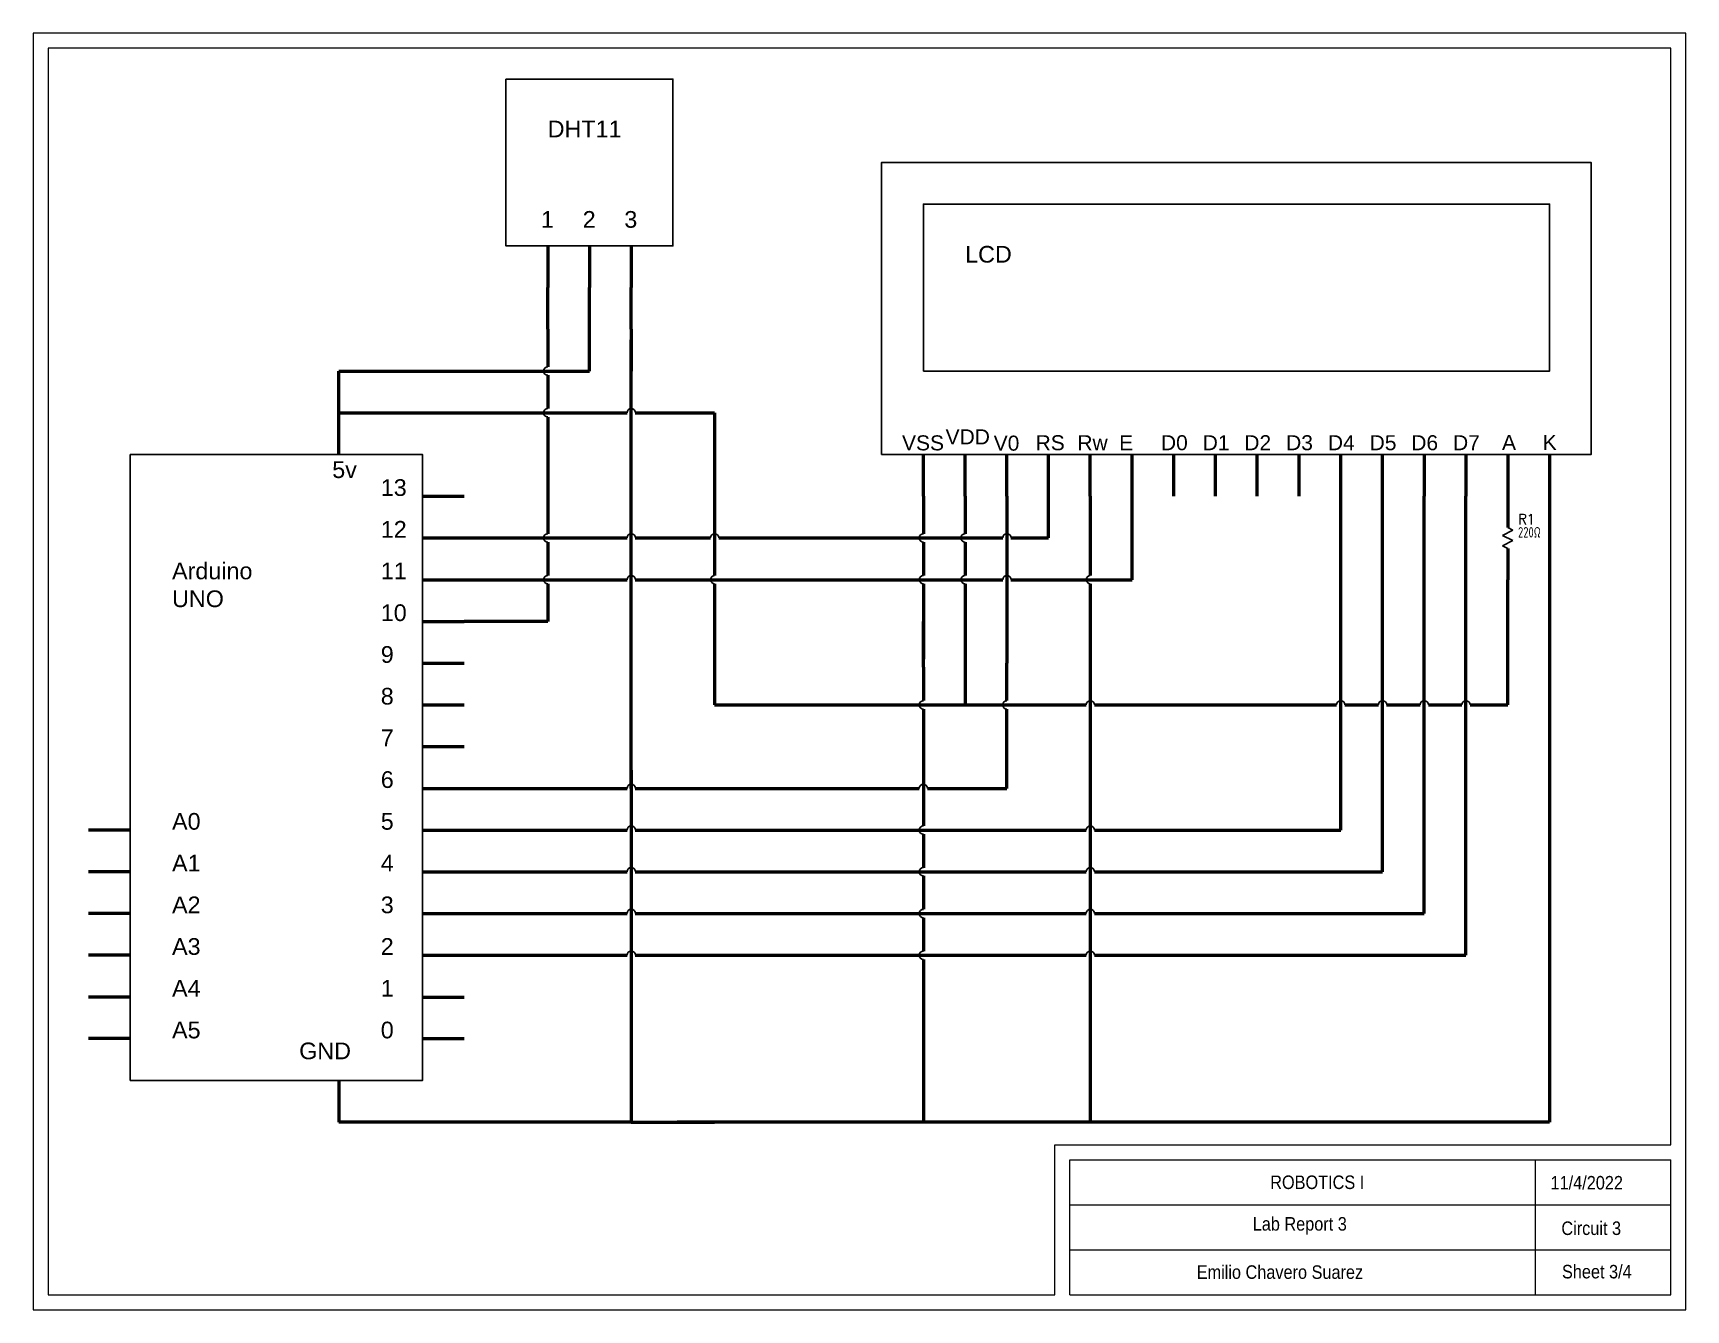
# Model space of a CAD drawing. Header units: inches. Extents: x -7.5 to 54, y 10 to 89.3.
# Drawn here: x -7.5 to 3.5, y 20 to 28.5 of the extents above; entities that cross this region are included whole.
import ezdxf
from ezdxf.enums import TextEntityAlignment as Align

# ---------------------------------------------------------------- set-up
doc = ezdxf.new("R2010")
doc.units = ezdxf.units.IN
doc.header["$MEASUREMENT"] = 0
for name, color, linetype in [('MISC', 7, 'Continuous'), ('SYMS', 7, 'Continuous'), ('TAGS', 150, 'Continuous'), ('WIRES', 7, 'Continuous')]:
    doc.layers.add(name, color=color, linetype=linetype)
doc.styles.add('AW_TAG', font='txt', dxfattribs={"width": 0.9, "height": 0.109375})
doc.styles.get("Standard").update_dxf_attribs({"font": 'arial.ttf'})
doc.styles.add('WD', font='romans.shx')

msp = doc.modelspace()

# ---------------------------------------------------------------- texts
at = {"attachment_point": 1}
for s, insert, char_height in [('{\\C256;\\c0;DHT11}', (-4.075, 27.917), 0.11111), ('{\\C256;\\c0;1}', (-4.12, 27.315), 0.11111), ('{\\C256;\\c0;2}', (-3.842, 27.315), 0.11111), ('{\\C256;\\c0;3}', (-3.565, 27.315), 0.11111), ('{\\C256;\\c0;LCD}', (-1.297, 27.083), 0.11111), ('{\\C256;\\c0;VDD}', (-1.427, 25.862), 0.1), ('{\\C256;\\c0;VSS}', (-1.717, 25.822), 0.1), ('{\\C256;\\c0;V0}', (-1.107, 25.82), 0.1), ('{\\C256;\\c0;RS}', (-0.828, 25.823), 0.1), ('{\\C256;\\c0;Rw}', (-0.55, 25.823), 0.1), ('{\\C256;\\c0;E}', (-0.272, 25.823), 0.1), ('{\\C256;\\c0;D0}', (0.006, 25.823), 0.1), ('{\\C256;\\c0;D1}', (0.284, 25.823), 0.1), ('{\\C256;\\c0;D2}', (0.561, 25.823), 0.1), ('{\\C256;\\c0;D3}', (0.839, 25.823), 0.1), ('{\\C256;\\c0;D4}', (1.117, 25.823), 0.1), ('{\\C256;\\c0;D5}', (1.395, 25.823), 0.1), ('{\\C256;\\c0;D6}', (1.672, 25.823), 0.1), ('{\\C256;\\c0;D7}', (1.95, 25.823), 0.1), ('{\\C256;\\c0;A}', (2.276, 25.825), 0.1), ('{\\C256;\\c0;K}', (2.547, 25.825), 0.1), ('{\\C256;\\c0;5v}', (-5.509, 25.649), 0.11111), ('{\\C256;\\c0;5v}', (-5.509, 25.649), 0.11111), ('{\\C256;\\c0;13}', (-5.186, 25.53), 0.11111), ('{\\C256;\\c0;13}', (-5.186, 25.53), 0.11111), ('{\\C256;\\c0;12}', (-5.186, 25.252), 0.11111), ('{\\C256;\\c0;12}', (-5.186, 25.252), 0.11111), ('{\\C256;\\c0;Arduino UNO}', (-6.575, 24.975), 0.11111), ('{\\C256;\\c0;Arduino UNO}', (-6.575, 24.975), 0.11111), ('{\\C256;\\c0;11}', (-5.186, 24.975), 0.11111), ('{\\C256;\\c0;11}', (-5.186, 24.975), 0.11111), ('{\\C256;\\c0;10}', (-5.186, 24.697), 0.11111), ('{\\C256;\\c0;10}', (-5.186, 24.697), 0.11111), ('{\\C256;\\c0;9}', (-5.186, 24.419), 0.11111), ('{\\C256;\\c0;9}', (-5.186, 24.419), 0.11111), ('{\\C256;\\c0;8}', (-5.186, 24.141), 0.11111), ('{\\C256;\\c0;8}', (-5.186, 24.141), 0.11111), ('{\\C256;\\c0;7}', (-5.186, 23.864), 0.11111), ('{\\C256;\\c0;7}', (-5.186, 23.864), 0.11111), ('{\\C256;\\c0;6}', (-5.186, 23.586), 0.11111), ('{\\C256;\\c0;6}', (-5.186, 23.586), 0.11111), ('{\\C256;\\c0;A0}', (-6.575, 23.308), 0.11111), ('{\\C256;\\c0;A0}', (-6.575, 23.308), 0.11111), ('{\\C256;\\c0;5}', (-5.186, 23.308), 0.11111), ('{\\C256;\\c0;5}', (-5.186, 23.308), 0.11111), ('{\\C256;\\c0;A1}', (-6.575, 23.03), 0.11111), ('{\\C256;\\c0;A1}', (-6.575, 23.03), 0.11111), ('{\\C256;\\c0;4}', (-5.186, 23.03), 0.11111), ('{\\C256;\\c0;4}', (-5.186, 23.03), 0.11111), ('{\\C256;\\c0;A2}', (-6.575, 22.752), 0.11111), ('{\\C256;\\c0;A2}', (-6.575, 22.752), 0.11111), ('{\\C256;\\c0;3}', (-5.186, 22.752), 0.11111), ('{\\C256;\\c0;3}', (-5.186, 22.752), 0.11111), ('{\\C256;\\c0;A3}', (-6.575, 22.475), 0.11111), ('{\\C256;\\c0;A3}', (-6.575, 22.475), 0.11111), ('{\\C256;\\c0;2}', (-5.186, 22.475), 0.11111), ('{\\C256;\\c0;2}', (-5.186, 22.475), 0.11111), ('{\\C256;\\c0;A4}', (-6.575, 22.197), 0.11111), ('{\\C256;\\c0;A4}', (-6.575, 22.197), 0.11111), ('{\\C256;\\c0;1}', (-5.186, 22.197), 0.11111), ('{\\C256;\\c0;1}', (-5.186, 22.197), 0.11111), ('{\\C256;\\c0;A5}', (-6.575, 21.919), 0.11111), ('{\\C256;\\c0;A5}', (-6.575, 21.919), 0.11111), ('{\\C256;\\c0;0}', (-5.186, 21.919), 0.11111), ('{\\C256;\\c0;0}', (-5.186, 21.919), 0.11111), ('{\\C256;\\c0;GND}', (-5.729, 21.78), 0.11111), ('{\\C256;\\c0;GND}', (-5.729, 21.78), 0.11111)]:
    msp.add_mtext_dynamic_manual_height_columns(s, width=0.27159, gutter_width=0.556, heights=[0], dxfattribs=dict(at, insert=insert, char_height=char_height))
at = {"color": 250, "char_height": 0.09, "attachment_point": 1, "style": 'AW_TAG'}
for s, width, insert in [('\\pxqc,t3;{\\fWinCC_flexible_smart|b0|i0|c0|p49;\\C256;\\c0;ROBOTICS I}', 3.07454, (-0.491, 20.895)), ('\\pxt3;{\\fWinCC_flexible_smart|b0|i0|c0|p49;\\C256;\\c0;11/4/2022}', 2.47378, (2.599, 20.892)), ('\\pxt3;{\\fWinCC_flexible_smart|b0|i0|c0|p49;\\C256;\\c0;Lab Report 3}', 2.47378, (0.617, 20.618)), ('\\pxt3;{\\fWinCC_flexible_smart|b0|i0|c0|p49;\\C256;\\c0;Circuit 3}', 2.47378, (2.671, 20.589)), ('\\pxt3,25;{\\fWinCC_flexible_smart|b0|i0|c0|p49;\\C256;\\c0;Emilio Chavero Suarez}', 2.47378, (0.244, 20.297)), ('\\pxt3;{\\fWinCC_flexible_smart|b0|i0|c0|p49;\\C256;\\c0;Sheet 3/4}', 2.47378, (2.675, 20.3))]:
    msp.add_mtext_dynamic_manual_height_columns(s, width=width, gutter_width=1, heights=[0.0251], dxfattribs=dict(at, insert=insert))

# ---------------------------------------------------------------- blocks, each defined once
blk = doc.blocks.new('VRE1')
for p, q in [((-0.062, 0.031), (0.062, 0.094)), ((0.062, -0.031), (-0.062, 0.031)), ((0.062, 0.094), (0, 0.125)), ((-0.062, -0.094), (0.062, -0.031)), ((0, -0.125), (-0.062, -0.094))]:
    blk.add_line(p, q)
at = {"style": 'WD'}
for tag, p, width in [('INST', (0.219, 0.488), 0.7), ('LOC', (0.219, 0.318), 0.7), ('TAG1', (0.127, 0.162), 0.9), ('RATING1', (0.125, 0.006), 0.7), ('RATING2', (0.125, -0.151), 0.7), ('DESC1', (0.129, -0.307), 0.7), ('DESC2', (0.129, -0.463), 0.7)]:
    blk.add_attdef(tag, p, '', height=0.125, dxfattribs=dict(at, width=width))
at = {"linetype": 'Continuous', "style": 'WD', "flags": 8}
blk.add_attdef('TERM01', text='', height=0.125, dxfattribs=at).set_placement((-0.055, 0.144), align=Align.RIGHT)
at = {"style": 'WD', "flags": 9}
blk.add_attdef('FAMILY', (-0.184, 0.08), '', height=0.01, rotation=90, dxfattribs=at)
at = {"linetype": 'Continuous', "style": 'WD', "flags": 9}
for tag, p in [('CAT', (-0.139, 0.105)), ('MFG', (-0.12, 0.103)), ('ASSYCODE', (-0.094, 0.094))]:
    blk.add_attdef(tag, text='', height=0.01, rotation=90, dxfattribs=at).set_placement(p, align=Align.CENTER)
at = {"color": 7, "style": 'WD', "flags": 1}
for tag, p in [('X2TERM01', (0, 0.125)), ('X8TERM02', (0, -0.125))]:
    blk.add_attdef(tag, p, '', height=0.0125, dxfattribs=at)
at = {"linetype": 'Continuous', "style": 'WD', "flags": 8}
blk.add_attdef('TERM02', text='', height=0.125, dxfattribs=at).set_placement((-0.041, -0.151), align=Align.TOP_RIGHT)

# ---------------------------------------------------------------- linework, layer by layer
at = {"lineweight": 9}
for p, q in [((3.4, 28.4), (-7.4, 28.4)), ((-7.4, 28.4), (-7.4, 20.1)), ((3.4, 21.1), (3.4, 28.4)), ((-0.7, 21.1), (3.4, 21.1)), ((-0.7, 20.1), (-0.7, 21.1)), ((-0.6, 21), (3.4, 21)), ((-0.6, 20.1), (-0.6, 21)), ((2.499, 20.098), (2.499, 20.998)), ((3.4, 20.1), (3.4, 21)), ((-0.6, 20.7), (3.4, 20.7)), ((-0.6, 20.4), (3.4, 20.4)), ((-7.4, 20.1), (-0.7, 20.1)), ((-1.5, 20.1), (-0.7, 20.1)), ((-0.6, 20.1), (3.4, 20.1)), ((-0.6, 20.1), (-0.1, 20.1))]:
    msp.add_line(p, q, dxfattribs=at)
msp.add_lwpolyline([(-7.5, 20), (3.5, 20), (3.5, 28.5), (-7.5, 28.5)], close=True, dxfattribs=at)
for points in [[(-4.353, 28.194), (-3.242, 28.194), (-3.242, 27.083), (-4.353, 27.083)], [(-1.853, 25.694), (-1.853, 27.639), (2.869, 27.639), (2.869, 25.694)], [(-1.575, 26.25), (-1.575, 27.361), (2.592, 27.361), (2.592, 26.25)], [(-6.853, 25.694), (-4.908, 25.694), (-4.908, 21.528), (-6.853, 21.528)], [(-6.853, 25.694), (-4.908, 25.694), (-4.908, 21.528), (-6.853, 21.528)]]:
    msp.add_lwpolyline(points, close=True)
at = {"layer": 'WIRES', "lineweight": 50}
for p, q in [((-4.075, 27.083), (-4.075, 26.806)), ((-3.797, 27.083), (-3.797, 26.806)), ((-3.519, 27.083), (-3.519, 26.806)), ((-3.519, 26.528), (-3.519, 26.806)), ((-3.519, 26.528), (-3.519, 26.25)), ((-3.519, 25.694), (-3.519, 26.458)), ((-5.464, 25.694), (-5.464, 25.972)), ((-3.519, 23.472), (-3.519, 25.694)), ((-1.575, 25.417), (-1.575, 25.694)), ((-0.464, 25.417), (-0.464, 25.694)), ((0.092, 25.417), (0.092, 25.694)), ((0.369, 25.417), (0.369, 25.694)), ((0.647, 25.417), (0.647, 25.694)), ((0.925, 25.417), (0.925, 25.694)), ((2.592, 25.694), (2.592, 25.417)), ((-4.908, 25.417), (-4.631, 25.417)), ((-4.908, 25.417), (-4.631, 25.417)), ((-1.575, 25.417), (-1.575, 25.167)), ((-0.464, 25.417), (-0.464, 24.889)), ((2.592, 25.417), (2.592, 21.25)), ((-1.575, 25.111), (-1.575, 24.889)), ((-1.575, 24.833), (-1.575, 24.333)), ((-0.464, 24.833), (-0.464, 21.25)), ((-1.575, 24.278), (-1.575, 24.583)), ((-4.908, 24.306), (-4.631, 24.306)), ((-1.575, 24.278), (-1.575, 24.056)), ((-4.908, 24.028), (-4.631, 24.028)), ((-4.908, 24.028), (-4.631, 24.028)), ((-1.575, 24), (-1.575, 23.222)), ((-4.908, 23.75), (-4.631, 23.75)), ((-4.908, 23.75), (-4.631, 23.75)), ((-3.519, 23.594), (-3.519, 21.25)), ((-6.853, 23.194), (-7.131, 23.194)), ((-6.853, 23.194), (-7.131, 23.194)), ((-1.575, 23.167), (-1.575, 22.944)), ((-6.853, 22.917), (-7.131, 22.917)), ((-6.853, 22.917), (-7.131, 22.917)), ((-1.575, 22.889), (-1.575, 22.667)), ((-6.853, 22.639), (-7.131, 22.639)), ((-6.853, 22.639), (-7.131, 22.639)), ((-1.575, 22.611), (-1.575, 22.389)), ((-6.853, 22.361), (-7.131, 22.361)), ((-6.853, 22.361), (-7.131, 22.361)), ((-1.575, 22.333), (-1.575, 21.25)), ((-6.853, 22.083), (-7.131, 22.083)), ((-6.853, 22.083), (-7.131, 22.083)), ((-4.908, 22.083), (-4.631, 22.083)), ((-4.908, 22.083), (-4.631, 22.083)), ((-6.853, 21.806), (-7.131, 21.806)), ((-6.853, 21.806), (-7.131, 21.806)), ((-4.908, 21.806), (-4.631, 21.806)), ((-4.908, 21.806), (-4.631, 21.806)), ((-5.464, 21.528), (-5.464, 21.25)), ((-5.464, 21.528), (-5.464, 21.25)), ((-3.519, 21.25), (-5.464, 21.25)), ((-3.519, 21.25), (-2.964, 21.25)), ((-0.464, 21.25), (-3.214, 21.25)), ((2.592, 21.25), (-0.464, 21.25))]:
    msp.add_line(p, q, dxfattribs=at)
at = {"layer": 'WIRES', "color": 3, "lineweight": 50}
for p, q in [((-4.075, 26.528), (-4.075, 26.806)), ((-4.075, 26.528), (-4.075, 26.278)), ((-4.075, 26.222), (-4.075, 26)), ((-4.075, 25.944), (-4.075, 25.167)), ((-1.019, 25.417), (-1.019, 25.694)), ((1.758, 25.694), (1.758, 25.417)), ((-1.019, 25.417), (-1.019, 24.306)), ((1.758, 22.639), (1.758, 25.417)), ((-4.075, 25.111), (-4.075, 24.889)), ((-4.075, 24.833), (-4.075, 24.583)), ((-4.908, 24.583), (-4.631, 24.583)), ((-4.075, 24.583), (-4.631, 24.583)), ((-1.019, 24.056), (-1.019, 24.306)), ((-1.019, 23.472), (-1.019, 24)), ((-4.908, 23.472), (-4.631, 23.472)), ((-4.631, 23.472), (-3.547, 23.472)), ((-3.492, 23.472), (-1.603, 23.472)), ((-1.547, 23.472), (-1.019, 23.472)), ((-4.908, 22.639), (-4.631, 22.639)), ((-4.631, 22.639), (-3.547, 22.639)), ((-3.492, 22.639), (-0.492, 22.639)), ((-0.436, 22.639), (1.758, 22.639))]:
    msp.add_line(p, q, dxfattribs=at)
at = {"layer": 'WIRES', "color": 1, "lineweight": 50}
for p, q in [((-3.797, 26.25), (-3.797, 26.806)), ((-5.464, 25.972), (-5.464, 26.25)), ((-5.464, 26.25), (-3.797, 26.25)), ((-5.464, 25.694), (-5.464, 25.972)), ((-5.464, 25.972), (-3.547, 25.972)), ((-3.492, 25.972), (-2.964, 25.972)), ((-2.964, 25.972), (-2.964, 24.889)), ((-1.297, 25.417), (-1.297, 25.694)), ((2.314, 25.694), (2.314, 25.417)), ((-1.297, 25.417), (-1.297, 25.167)), ((2.314, 25.417), (2.314, 25.208)), ((-1.297, 25.111), (-1.297, 24.889)), ((2.314, 25.069), (2.314, 24.861)), ((2.314, 24.028), (2.314, 24.861)), ((-2.964, 24.833), (-2.964, 24.333)), ((-1.297, 24.833), (-1.297, 24.333)), ((-2.964, 24.583), (-2.964, 24.306)), ((-1.297, 24.583), (-1.297, 24.028)), ((-2.964, 24.306), (-2.964, 24.028)), ((-2.964, 24.028), (-0.492, 24.028)), ((-0.436, 24.028), (1.175, 24.028)), ((1.231, 24.028), (1.453, 24.028)), ((1.508, 24.028), (1.731, 24.028)), ((1.786, 24.028), (2.008, 24.028)), ((2.064, 24.028), (2.314, 24.028))]:
    msp.add_line(p, q, dxfattribs=at)
at = {"layer": 'WIRES', "color": 6, "lineweight": 50}
for p, q in [((-0.742, 25.417), (-0.742, 25.694)), ((1.203, 25.417), (1.203, 25.694)), ((-0.742, 25.139), (-0.742, 25.417)), ((1.203, 23.194), (1.203, 25.417)), ((-4.908, 25.139), (-4.631, 25.139)), ((-4.631, 25.139), (-3.547, 25.139)), ((-3.492, 25.139), (-2.992, 25.139)), ((-2.936, 25.139), (-1.325, 25.139)), ((-1.575, 25.139), (-1.047, 25.139)), ((-0.992, 25.139), (-0.742, 25.139)), ((-4.908, 23.194), (-4.631, 23.194)), ((-4.631, 23.194), (-3.547, 23.194)), ((-3.492, 23.194), (-0.492, 23.194)), ((-0.436, 23.194), (1.203, 23.194))]:
    msp.add_line(p, q, dxfattribs=at)
at = {"layer": 'WIRES', "color": 5, "lineweight": 50}
for p, q in [((-0.186, 25.417), (-0.186, 25.694)), ((2.036, 25.694), (2.036, 25.417)), ((-0.186, 24.861), (-0.186, 25.417)), ((2.036, 22.361), (2.036, 25.417)), ((-4.908, 24.861), (-4.631, 24.861)), ((-4.631, 24.861), (-3.547, 24.861)), ((-3.492, 24.861), (-1.047, 24.861)), ((-0.992, 24.861), (-0.186, 24.861)), ((-4.908, 22.361), (-4.631, 22.361)), ((-4.631, 22.361), (-3.547, 22.361)), ((-3.492, 22.361), (-0.492, 22.361)), ((-0.436, 22.361), (2.036, 22.361))]:
    msp.add_line(p, q, dxfattribs=at)
at = {"layer": 'WIRES', "color": 30, "lineweight": 50, "true_color": 0xf26722}
for p, q in [((1.481, 25.417), (1.481, 25.694)), ((1.481, 22.917), (1.481, 25.417)), ((-4.908, 22.917), (-4.631, 22.917)), ((-4.631, 22.917), (-3.547, 22.917)), ((-3.492, 22.917), (-0.492, 22.917)), ((-0.436, 22.917), (1.481, 22.917))]:
    msp.add_line(p, q, dxfattribs=at)
at = {"layer": 'WIRES', "color": 3}
for centre, start, end in [((-4.075, 26.25), 90, 270), ((-4.075, 25.972), 90, 270), ((-4.075, 25.139), 90, 270), ((-4.075, 24.861), 90, 270), ((-1.019, 24.028), 90, 270), ((-3.519, 23.472), 0, 180), ((-1.575, 23.472), 0, 180), ((-3.519, 22.639), 0, 180), ((-0.464, 22.639), 0, 180)]:
    msp.add_arc(centre, 0.0278, start, end, dxfattribs=at)
at = {"layer": 'WIRES', "color": 1}
for centre, start, end in [((-3.519, 25.972), 0, 180), ((-1.297, 25.139), 90, 270), ((-2.964, 24.861), 90, 270), ((-1.297, 24.861), 90, 270), ((-0.464, 24.028), 0, 180), ((1.203, 24.028), 0, 180), ((1.481, 24.028), 0, 180), ((1.758, 24.028), 0, 180), ((2.036, 24.028), 0, 180)]:
    msp.add_arc(centre, 0.0278, start, end, dxfattribs=at)
at = {"layer": 'WIRES', "color": 6}
for centre in [(-3.519, 25.139), (-2.964, 25.139), (-1.019, 25.139), (-3.519, 23.194)]:
    msp.add_arc(centre, 0.0278, 0, 180, dxfattribs=at)
at = {"layer": 'WIRES'}
for centre in [(-1.575, 25.139), (-1.575, 24.861), (-0.464, 24.861), (-1.575, 24.028), (-1.575, 23.194), (-1.575, 22.917), (-1.575, 22.639), (-1.575, 22.361)]:
    msp.add_arc(centre, 0.0278, 90, 270, dxfattribs=at)
at = {"layer": 'WIRES', "color": 5}
for centre in [(-3.519, 24.861), (-1.019, 24.861), (-3.519, 22.361), (-0.464, 22.361)]:
    msp.add_arc(centre, 0.0278, 0, 180, dxfattribs=at)
at = {"layer": 'WIRES', "color": 2}
msp.add_arc((-0.464, 23.194), 0.0278, 0, 180, dxfattribs=at)
at = {"layer": 'WIRES', "color": 30, "true_color": 0xf26722}
for centre in [(-3.519, 22.917), (-0.464, 22.917)]:
    msp.add_arc(centre, 0.0278, 0, 180, dxfattribs=at)

# ---------------------------------------------------------------- block references
at = {"layer": 'SYMS'}
ref = msp.add_blockref('VRE1', (2.314, 25.139), dxfattribs=dict(at, xscale=0.5555555555555555, yscale=0.5555555555555555, zscale=0.5555555555555555))
ref.add_attrib('RATING1', '220Ω', (2.383, 25.142), dxfattribs={"layer": 'MISC', "height": 0.0694, "style": 'WD', "width": 0.7})
ref.add_attrib('TAG1', 'R1', (2.384, 25.229), dxfattribs={"layer": 'TAGS', "height": 0.0694, "style": 'WD', "width": 0.9})

msp.set_redraw_order([(e.dxf.handle, doc.entitydb.next_handle()) for e in msp.query("TEXT MTEXT ATTDEF DIMENSION ARC_DIMENSION")])  # texts and dimensions are drawn at this point

doc.saveas('drawing.dxf')
